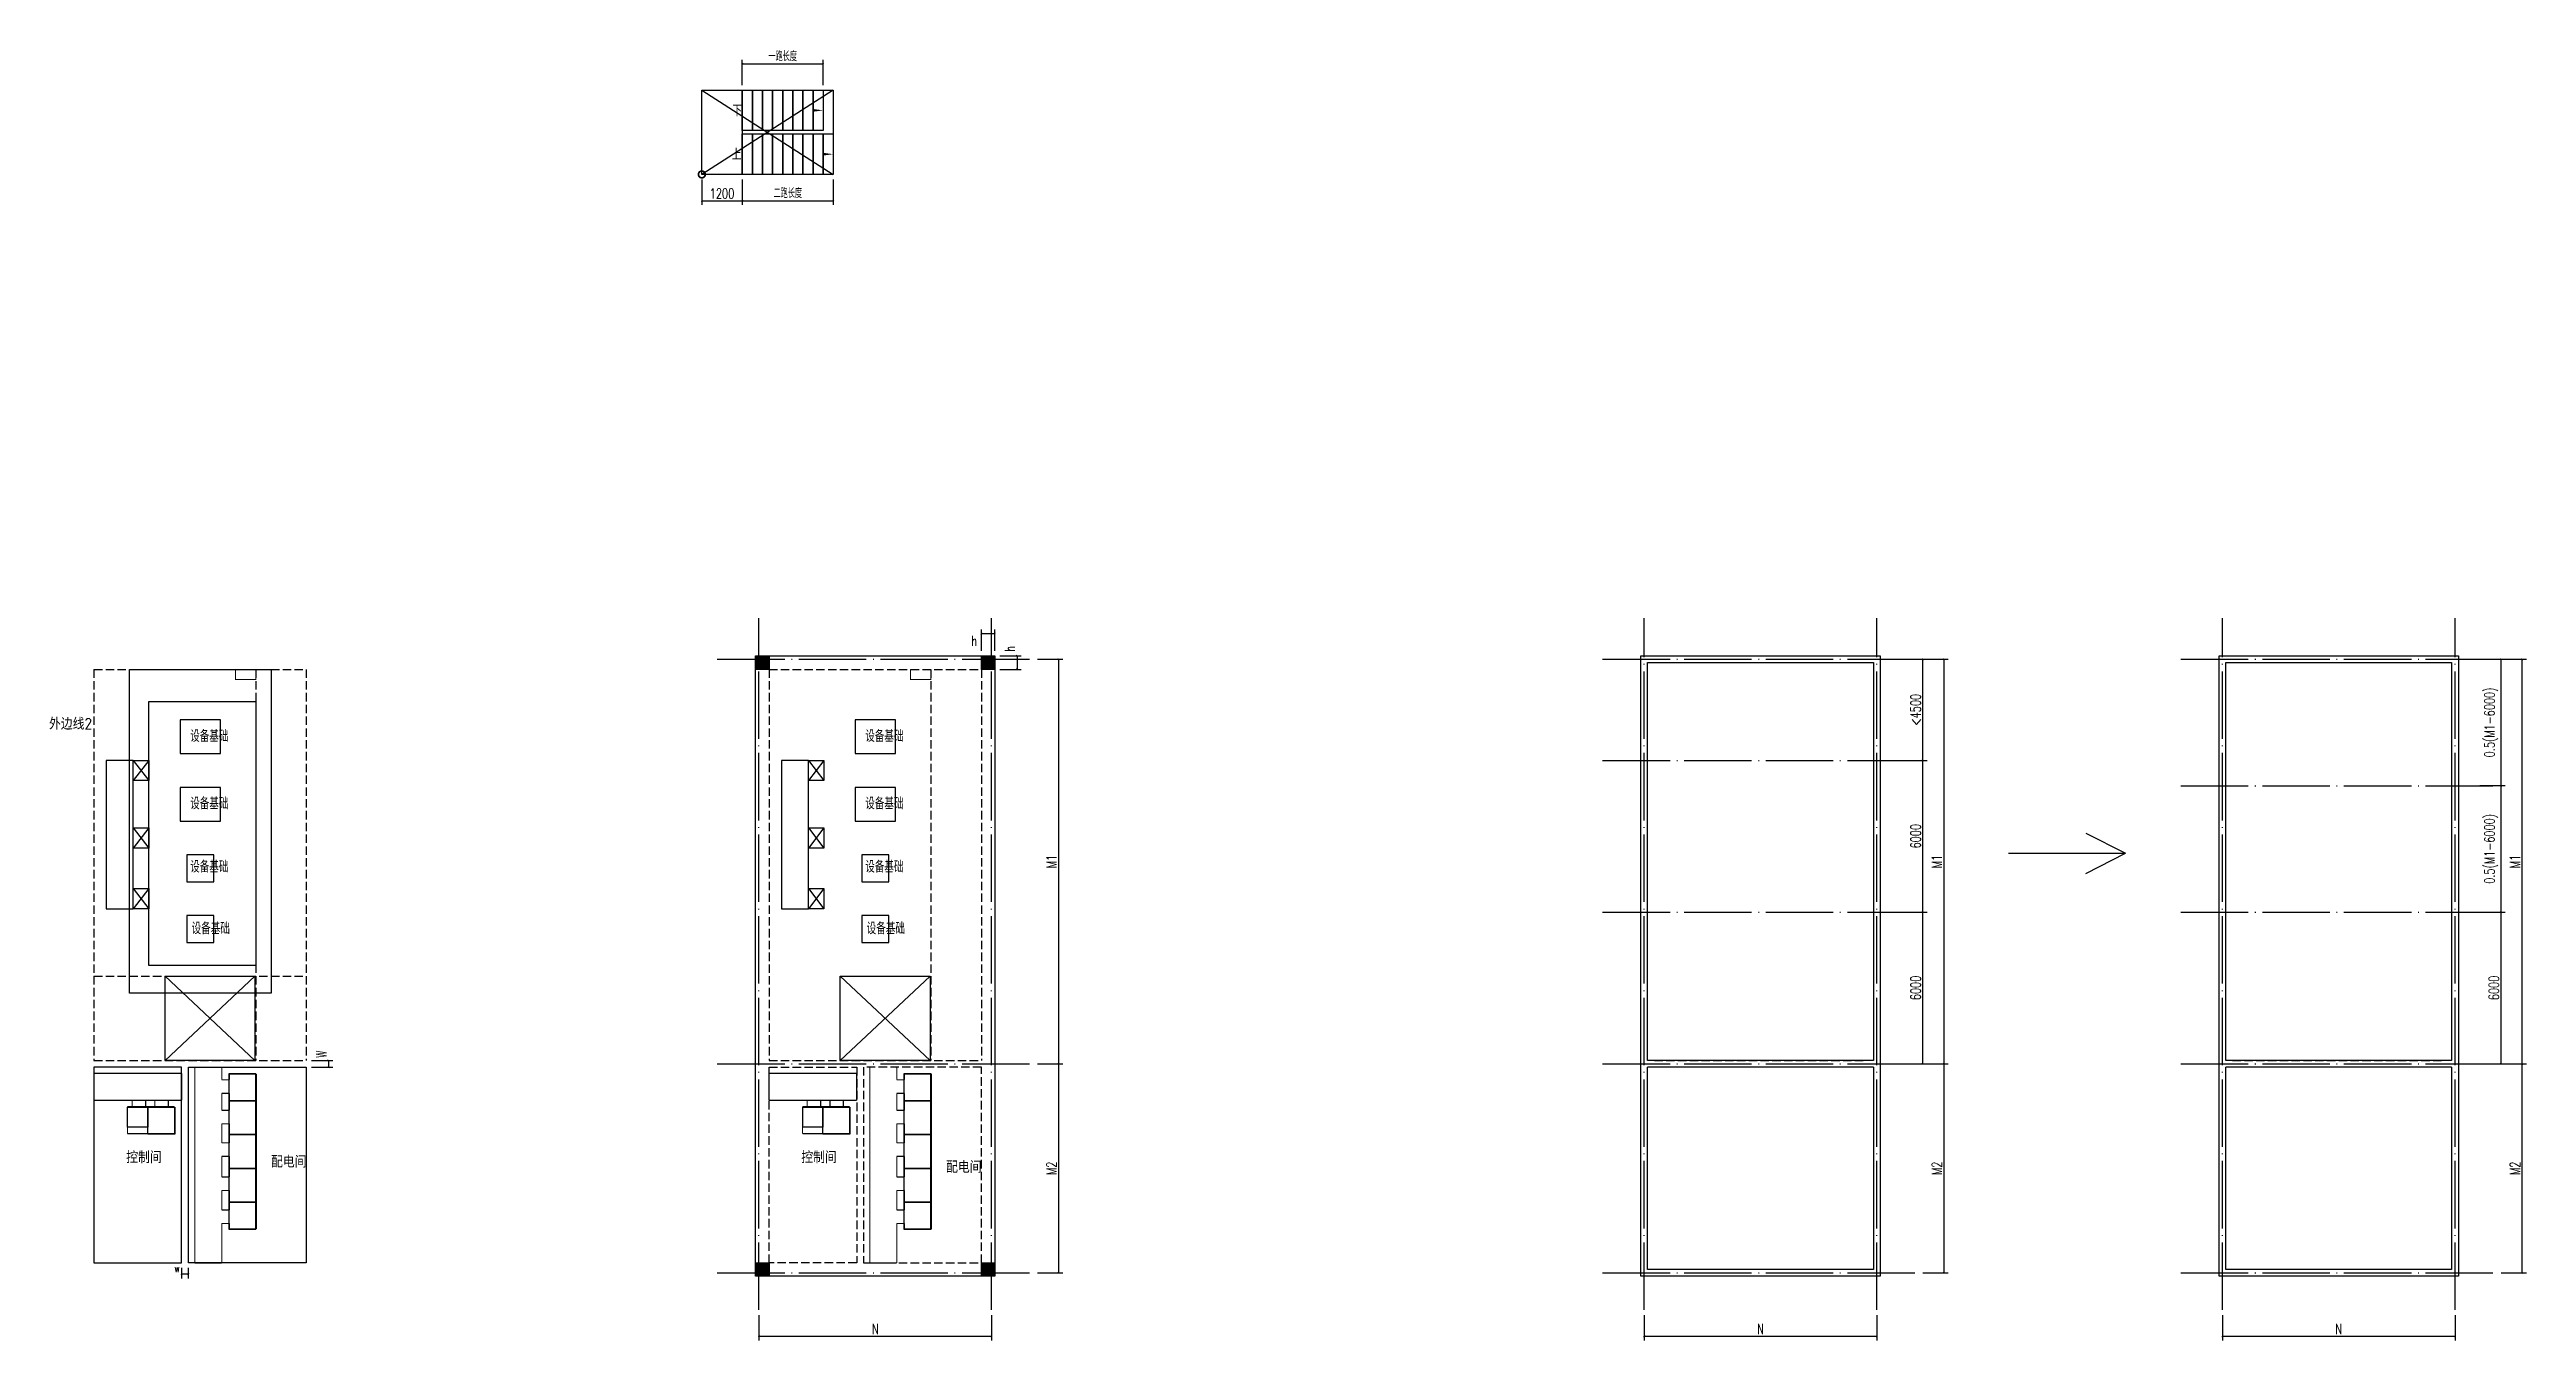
# Model space of a CAD drawing. Header units: millimetres. Extents: x 1742399 to 4898386, y 2481636 to 5226310.
# Drawn here: x 2521215 to 2594700, y 2655277 to 2693563 of the extents above; entities that cross this region are included whole.
import ezdxf

# ---------------------------------------------------------------- set-up
doc = ezdxf.new("R2010")
doc.units = ezdxf.units.MM
doc.header["$LTSCALE"] = 1000
doc.linetypes.add('DASH', pattern=[0.35, 0.25, -0.1])
doc.linetypes.add('DOTE', pattern=[2.42, 2, -0.2, 0.02, -0.2])
for name, color, linetype in [('COLUMN', 4, 'Continuous'), ('DOTE', 1, 'DOTE'), ('E-电缆沟', 2, 'Continuous'), ('E-箱柜', 3, 'Continuous'), ('JD-设备', 1, 'Continuous'), ('PUB_DIM', 3, 'Continuous'), ('STAIR', 2, 'Continuous'), ('YHG_填充', 8, 'Continuous'), ('YHJ_剖面_梁板', 4, 'Continuous'), ('YHJ_引出、索引', 3, 'Continuous'), ('YHJ_立面_墙线中', 2, 'Continuous'), ('剖面_临时开挖放坡线', 4, 'Continuous'), ('控制间轮廓', 7, 'Continuous'), ('电缆沟', 7, 'Continuous'), ('轮廓线', 2, 'Continuous'), ('配电间轮廓', 7, 'Continuous')]:
    doc.layers.add(name, color=color, linetype=linetype)
doc.layers.add('管', color=1, linetype='Continuous', lineweight=30)
doc.styles.add('_TCH_DIM', font='SIMPLEX', dxfattribs={"bigfont": 'GBCBIG'})
doc.styles.add('_TCH_DIM_T3', font='SIMPLEX', dxfattribs={"width": 0.705882, "bigfont": 'GBCBIG'})
doc.styles.add('tssdeng', font='tssdeng.shx', dxfattribs={"width": 0.7, "bigfont": 'hztxt.shx'})
doc.dimstyles.new('_TCH_ARCH&&50', dxfattribs={"dimtxt": 148.75, "dimasz": 50, "dimexe": 125, "dimexo": 150, "dimgap": 63.125, "dimtad": 1, "dimdec": 0, "dimzin": 0, "dimdsep": 46, "dimtxsty": '_TCH_DIM_T3', "dimblk": 'ARCHTICK', "dimcen": 0.09, "dimclrt": 7, "dimazin": 2, "dimtfac": 1, "dimtdec": 0, "dimtix": 1, "dimtmove": 2, "dimatfit": 3, "dimfxl": 75, "dimtolj": 1, "dimtzin": 0, "dimarcsym": 0})

msp = doc.modelspace()

# ---------------------------------------------------------------- texts
at = {"layer": '电缆沟', "ltscale": 1.5, "style": 'tssdeng'}
for s, p in [('外边线2', (2521202.2, 2673390.8)), ('控制间', (2523491.8, 2660533.9)), ('控制间', (2543519.6, 2660533.9)), ('配电间', (2527787.7, 2660402)), ('配电间', (2547815.4, 2660246.4))]:
    msp.add_text(s, height=350, dxfattribs=at).set_placement(p)
at = {"layer": '电缆沟', "ltscale": 1.5, "style": 'tssdeng', "width": 0.6}
for p in [(2525388.1, 2673026.8), (2545415.9, 2673026.8), (2525388.1, 2671029), (2545415.9, 2671029), (2525388.1, 2669152), (2545415.9, 2669152), (2525430.7, 2667323.2), (2545458.4, 2667323.2)]:
    msp.add_text('设备基础', height=350, dxfattribs=at).set_placement(p)

# ---------------------------------------------------------------- blocks, each defined once
blk = doc.blocks.new('_ArchTick')
at = {"color": 0, "linetype": 'ByBlock', "const_width": 0.4}
blk.add_lwpolyline([(-0.5, -0.5), (0.5, 0.5)], dxfattribs=at)
blk = doc.blocks.new('*D895')
at = {"layer": 'Defpoints', "color": 0, "transparency": 16777216}
for p in [(2528833, 2663581), (2528833, 2663381), (2529493, 2663381)]:
    blk.add_point(p, dxfattribs=at)
at = {"layer": 'PUB_DIM', "color": 0, "lineweight": -2, "transparency": 16777216}
for p, q in [((2528983, 2663581), (2529618, 2663581)), ((2528983, 2663381), (2529618, 2663381)), ((2529493, 2663581), (2529493, 2663381))]:
    blk.add_line(p, q, dxfattribs=at)
at = {"layer": 'PUB_DIM', "color": 0, "lineweight": -2, "transparency": 16777216, "xscale": 50, "yscale": 50, "zscale": 50}
for p, rotation in [((2529493, 2663581), 90), ((2529493, 2663381), 270)]:
    blk.add_blockref('_ArchTick', p, dxfattribs=dict(at, rotation=rotation))
at = {"layer": 'PUB_DIM', "color": 7, "transparency": 16777216, "insert": (2529280, 2663766), "char_height": 300, "width": 60, "attachment_point": 5, "rotation": 90, "style": '_TCH_DIM_T3'}
blk.add_mtext('\\A1;W ', dxfattribs=at)
blk = doc.blocks.new('*D923')
at = {"layer": 'Defpoints', "color": 0, "transparency": 16777216}
for p in [(2525133, 2657581), (2525133, 2657241), (2525333, 2657581)]:
    blk.add_point(p, dxfattribs=at)
at = {"layer": 'PUB_DIM', "color": 0, "lineweight": -2, "transparency": 16777216}
for p, q in [((2525133, 2657431), (2525133, 2657116)), ((2525333, 2657241), (2525133, 2657241)), ((2525333, 2657431), (2525333, 2657116))]:
    blk.add_line(p, q, dxfattribs=at)
at = {"layer": 'PUB_DIM', "color": 0, "lineweight": -2, "transparency": 16777216, "xscale": 50, "yscale": 50, "zscale": 50}
for p, rotation in [((2525133, 2657241), 180.000000000667), ((2525333, 2657241), 6.669864660580059e-10)]:
    blk.add_blockref('_ArchTick', p, dxfattribs=dict(at, rotation=rotation))
at = {"layer": 'PUB_DIM', "color": 7, "transparency": 16777216, "insert": (2525000, 2657378), "char_height": 148.8, "attachment_point": 5, "style": '_TCH_DIM_T3'}
blk.add_mtext('\\A1;W', dxfattribs=at)
blk = doc.blocks.new('werwqr')
at = {"layer": 'YHJ_剖面_梁板'}
h = blk.add_hatch(color=8, dxfattribs=at)
h.dxf.hatch_style = 1
h.paths.add_polyline_path([(2199479, 2638216), (2199479, 2638616), (2199079, 2638616), (2199079, 2638216)])
at = {"layer": 'COLUMN'}
blk.add_lwpolyline([(2199479, 2638216), (2199079, 2638216), (2199079, 2638616), (2199479, 2638616)], close=True, dxfattribs=at)
blk = doc.blocks.new('*D897')
at = {"layer": 'Defpoints', "color": 0, "transparency": 16777216}
for p in [(2549261, 2675581), (2549261, 2675181), (2549921, 2675181)]:
    blk.add_point(p, dxfattribs=at)
at = {"layer": 'PUB_DIM', "color": 0, "lineweight": -2, "transparency": 16777216}
for p, q in [((2549411, 2675581), (2550046, 2675581)), ((2549921, 2675581), (2549921, 2675181)), ((2549411, 2675181), (2550046, 2675181))]:
    blk.add_line(p, q, dxfattribs=at)
at = {"layer": 'PUB_DIM', "color": 0, "lineweight": -2, "transparency": 16777216, "xscale": 50, "yscale": 50, "zscale": 50}
for p, rotation in [((2549921, 2675581), 90), ((2549921, 2675181), 270)]:
    blk.add_blockref('_ArchTick', p, dxfattribs=dict(at, rotation=rotation))
at = {"layer": 'PUB_DIM', "color": 7, "transparency": 16777216, "insert": (2549708, 2675791), "char_height": 300, "width": 60, "attachment_point": 5, "rotation": 90, "style": '_TCH_DIM_T3'}
blk.add_mtext('\\A1;h ', dxfattribs=at)
blk = doc.blocks.new('*D898')
at = {"layer": 'Defpoints', "color": 0, "transparency": 16777216}
for p in [(2548861, 2675581), (2549261, 2676241), (2549261, 2675581)]:
    blk.add_point(p, dxfattribs=at)
at = {"layer": 'PUB_DIM', "color": 0, "lineweight": -2, "transparency": 16777216}
for p, q in [((2548861, 2675731), (2548861, 2676366)), ((2549261, 2675731), (2549261, 2676366)), ((2548861, 2676241), (2549261, 2676241))]:
    blk.add_line(p, q, dxfattribs=at)
at = {"layer": 'PUB_DIM', "color": 0, "lineweight": -2, "transparency": 16777216, "xscale": 50, "yscale": 50, "zscale": 50, "rotation": 180}
blk.add_blockref('_ArchTick', (2548861, 2676241), dxfattribs=at)
at = {"layer": 'PUB_DIM', "color": 0, "lineweight": -2, "transparency": 16777216, "xscale": 50, "yscale": 50, "zscale": 50}
blk.add_blockref('_ArchTick', (2549261, 2676241), dxfattribs=at)
at = {"layer": 'PUB_DIM', "color": 7, "transparency": 16777216, "insert": (2548650, 2676028), "char_height": 300, "width": 60, "attachment_point": 5, "style": '_TCH_DIM_T3'}
blk.add_mtext('\\A1;h ', dxfattribs=at)
blk = doc.blocks.new('*D899')
at = {"layer": 'Defpoints', "color": 0, "transparency": 16777216}
for p in [(2550377, 2675481), (2551155, 2675481), (2550377, 2663481)]:
    blk.add_point(p, dxfattribs=at)
at = {"layer": 'PUB_DIM', "color": 0, "lineweight": -2, "transparency": 16777216}
for p, q in [((2550527, 2675481), (2551280, 2675481)), ((2551155, 2663481), (2551155, 2675481)), ((2550527, 2663481), (2551280, 2663481))]:
    blk.add_line(p, q, dxfattribs=at)
at = {"layer": 'PUB_DIM', "color": 0, "lineweight": -2, "transparency": 16777216, "xscale": 50, "yscale": 50, "zscale": 50}
for p, rotation in [((2551155, 2675481), 90), ((2551155, 2663481), 270)]:
    blk.add_blockref('_ArchTick', p, dxfattribs=dict(at, rotation=rotation))
at = {"layer": 'PUB_DIM', "color": 7, "transparency": 16777216, "insert": (2550942, 2669481), "char_height": 300, "attachment_point": 5, "rotation": 90, "style": '_TCH_DIM_T3'}
blk.add_mtext('\\A1;M1', dxfattribs=at)
blk = doc.blocks.new('*D900')
at = {"layer": 'Defpoints', "color": 0, "transparency": 16777216}
for p in [(2550377, 2663481), (2551155, 2663481), (2550377, 2657281)]:
    blk.add_point(p, dxfattribs=at)
at = {"layer": 'PUB_DIM', "color": 0, "lineweight": -2, "transparency": 16777216}
for p, q in [((2550527, 2663481), (2551280, 2663481)), ((2551155, 2657281), (2551155, 2663481)), ((2550527, 2657281), (2551280, 2657281))]:
    blk.add_line(p, q, dxfattribs=at)
at = {"layer": 'PUB_DIM', "color": 0, "lineweight": -2, "transparency": 16777216, "xscale": 50, "yscale": 50, "zscale": 50}
for p, rotation in [((2551155, 2663481), 90), ((2551155, 2657281), 270)]:
    blk.add_blockref('_ArchTick', p, dxfattribs=dict(at, rotation=rotation))
at = {"layer": 'PUB_DIM', "color": 7, "transparency": 16777216, "insert": (2550942, 2660381), "char_height": 300, "attachment_point": 5, "rotation": 90, "style": '_TCH_DIM_T3'}
blk.add_mtext('\\A1;M2', dxfattribs=at)
blk = doc.blocks.new('*D901')
at = {"layer": 'Defpoints', "color": 0, "transparency": 16777216}
for p in [(2542261, 2656181), (2549161, 2656181), (2549161, 2655402)]:
    blk.add_point(p, dxfattribs=at)
at = {"layer": 'PUB_DIM', "color": 0, "lineweight": -2, "transparency": 16777216}
for p, q in [((2542261, 2656031), (2542261, 2655277)), ((2549161, 2656031), (2549161, 2655277)), ((2542261, 2655402), (2549161, 2655402))]:
    blk.add_line(p, q, dxfattribs=at)
at = {"layer": 'PUB_DIM', "color": 0, "lineweight": -2, "transparency": 16777216, "xscale": 50, "yscale": 50, "zscale": 50, "rotation": 180}
blk.add_blockref('_ArchTick', (2542261, 2655402), dxfattribs=at)
at = {"layer": 'PUB_DIM', "color": 0, "lineweight": -2, "transparency": 16777216, "xscale": 50, "yscale": 50, "zscale": 50}
blk.add_blockref('_ArchTick', (2549161, 2655402), dxfattribs=at)
at = {"layer": 'PUB_DIM', "color": 7, "transparency": 16777216, "insert": (2545711, 2655615), "char_height": 300, "attachment_point": 5, "style": '_TCH_DIM_T3'}
blk.add_mtext('\\A1;N', dxfattribs=at)
blk = doc.blocks.new('*U1035')
at = {"layer": 'STAIR'}
for points in [[(0, 2500), (1200, 2500), (1200, 0), (0, 0)], [(1200, 2500), (1500, 2500), (1500, 1300), (1200, 1300)], [(1500, 2500), (1800, 2500), (1800, 1300), (1500, 1300)], [(1800, 2500), (2100, 2500), (2100, 1300), (1800, 1300)], [(2100, 2500), (2400, 2500), (2400, 1300), (2100, 1300)], [(2400, 2500), (2700, 2500), (2700, 1300), (2400, 1300)], [(2700, 2500), (3000, 2500), (3000, 1300), (2700, 1300)], [(3000, 2500), (3300, 2500), (3300, 1300), (3000, 1300)], [(3300, 2500), (3600, 2500), (3600, 1300), (3300, 1300)], [(1200, 1200), (1500, 1200), (1500, 0), (1200, 0)], [(1500, 1200), (1800, 1200), (1800, 0), (1500, 0)], [(1800, 1200), (2100, 1200), (2100, 0), (1800, 0)], [(2100, 1200), (2400, 1200), (2400, 0), (2100, 0)], [(2400, 1200), (2700, 1200), (2700, 0), (2400, 0)], [(2700, 1200), (3000, 1200), (3000, 0), (2700, 0)], [(3000, 1200), (3300, 1200), (3300, 0), (3000, 0)], [(3300, 1200), (3600, 1200), (3600, 0), (3300, 0)], [(3600, 1200), (3900, 1200), (3900, 0), (3600, 0)]]:
    blk.add_lwpolyline(points, close=True, dxfattribs=at)
for points in [[(1500, 2500), (1500, 1300)], [(1500, 1200), (1500, 0)]]:
    blk.add_lwpolyline(points, dxfattribs=at)
at = {"layer": 'YHJ_引出、索引'}
for points in [[(1200, 1900, 0, 0, 0), (3600, 1900, 0, 80, 0), (3300, 1900, 0, 0, 0)], [(1200, 600, 0, 0, 0), (3900, 600, 0, 80, 0), (3600, 600, 0, 0, 0)]]:
    blk.add_lwpolyline(points, format="xyseb", dxfattribs=at)
at = {"layer": 'YHJ_引出、索引', "color": 7, "style": '_TCH_DIM'}
for s, p in [('下', (905, 1725)), ('上', (886, 425))]:
    blk.add_text(s, height=338, dxfattribs=at).set_placement(p)
blk = doc.blocks.new('*D1036')
at = {"layer": 'Defpoints', "color": 0, "transparency": 16777216}
for p in [(2540567, 2689859), (2541767, 2689859), (2541767, 2689080)]:
    blk.add_point(p, dxfattribs=at)
at = {"layer": 'PUB_DIM', "color": 0, "lineweight": -2, "transparency": 16777216}
for p, q in [((2540567, 2689709), (2540567, 2688955)), ((2541767, 2689709), (2541767, 2688955)), ((2540567, 2689080), (2541767, 2689080))]:
    blk.add_line(p, q, dxfattribs=at)
at = {"layer": 'PUB_DIM', "color": 0, "lineweight": -2, "transparency": 16777216, "xscale": 50, "yscale": 50, "zscale": 50, "rotation": 180}
blk.add_blockref('_ArchTick', (2540567, 2689080), dxfattribs=at)
at = {"layer": 'PUB_DIM', "color": 0, "lineweight": -2, "transparency": 16777216, "xscale": 50, "yscale": 50, "zscale": 50}
blk.add_blockref('_ArchTick', (2541767, 2689080), dxfattribs=at)
at = {"layer": 'PUB_DIM', "color": 7, "transparency": 16777216, "insert": (2541167, 2689294), "char_height": 300, "attachment_point": 5, "style": '_TCH_DIM_T3'}
blk.add_mtext('\\A1;1200', dxfattribs=at)
blk = doc.blocks.new('*D1037')
at = {"layer": 'Defpoints', "color": 0, "transparency": 16777216}
for p in [(2541767, 2689859), (2544467, 2689859), (2544467, 2689080)]:
    blk.add_point(p, dxfattribs=at)
at = {"layer": 'PUB_DIM', "color": 0, "lineweight": -2, "transparency": 16777216}
for p, q in [((2541767, 2689709), (2541767, 2688955)), ((2544467, 2689709), (2544467, 2688955)), ((2541767, 2689080), (2544467, 2689080))]:
    blk.add_line(p, q, dxfattribs=at)
at = {"layer": 'PUB_DIM', "color": 0, "lineweight": -2, "transparency": 16777216, "xscale": 50, "yscale": 50, "zscale": 50, "rotation": 180}
blk.add_blockref('_ArchTick', (2541767, 2689080), dxfattribs=at)
at = {"layer": 'PUB_DIM', "color": 0, "lineweight": -2, "transparency": 16777216, "xscale": 50, "yscale": 50, "zscale": 50}
blk.add_blockref('_ArchTick', (2544467, 2689080), dxfattribs=at)
at = {"layer": 'PUB_DIM', "color": 7, "transparency": 16777216, "insert": (2543117, 2689308), "char_height": 300, "attachment_point": 5, "style": '_TCH_DIM_T3'}
blk.add_mtext('\\A1;二跑长度', dxfattribs=at)
blk = doc.blocks.new('*D1038')
at = {"layer": 'Defpoints', "color": 0, "transparency": 16777216}
for p in [(2544167, 2693138), (2541767, 2692359), (2544167, 2692359)]:
    blk.add_point(p, dxfattribs=at)
at = {"layer": 'PUB_DIM', "color": 0, "lineweight": -2, "transparency": 16777216}
for p, q in [((2541767, 2692509), (2541767, 2693263)), ((2544167, 2692509), (2544167, 2693263)), ((2541767, 2693138), (2544167, 2693138))]:
    blk.add_line(p, q, dxfattribs=at)
at = {"layer": 'PUB_DIM', "color": 0, "lineweight": -2, "transparency": 16777216, "xscale": 50, "yscale": 50, "zscale": 50, "rotation": 180}
blk.add_blockref('_ArchTick', (2541767, 2693138), dxfattribs=at)
at = {"layer": 'PUB_DIM', "color": 0, "lineweight": -2, "transparency": 16777216, "xscale": 50, "yscale": 50, "zscale": 50}
blk.add_blockref('_ArchTick', (2544167, 2693138), dxfattribs=at)
at = {"layer": 'PUB_DIM', "color": 7, "transparency": 16777216, "insert": (2542967, 2693366), "char_height": 300, "attachment_point": 5, "style": '_TCH_DIM_T3'}
blk.add_mtext('\\A1;一跑长度', dxfattribs=at)
blk = doc.blocks.new('*D902')
at = {"layer": 'Defpoints', "color": 0, "transparency": 16777216}
for p in [(2576641, 2675481), (2577420, 2675481), (2576641, 2663481)]:
    blk.add_point(p, dxfattribs=at)
at = {"layer": 'PUB_DIM', "color": 0, "lineweight": -2, "transparency": 16777216}
for p, q in [((2576791, 2675481), (2577545, 2675481)), ((2577420, 2663481), (2577420, 2675481)), ((2576791, 2663481), (2577545, 2663481))]:
    blk.add_line(p, q, dxfattribs=at)
at = {"layer": 'PUB_DIM', "color": 0, "lineweight": -2, "transparency": 16777216, "xscale": 50, "yscale": 50, "zscale": 50}
for p, rotation in [((2577420, 2675481), 90), ((2577420, 2663481), 270)]:
    blk.add_blockref('_ArchTick', p, dxfattribs=dict(at, rotation=rotation))
at = {"layer": 'PUB_DIM', "color": 7, "transparency": 16777216, "insert": (2577207, 2669481), "char_height": 300, "attachment_point": 5, "rotation": 90, "style": '_TCH_DIM_T3'}
blk.add_mtext('\\A1;M1', dxfattribs=at)
blk = doc.blocks.new('*D903')
at = {"layer": 'Defpoints', "color": 0, "transparency": 16777216}
for p in [(2576641, 2663481), (2577420, 2663481), (2576641, 2657281)]:
    blk.add_point(p, dxfattribs=at)
at = {"layer": 'PUB_DIM', "color": 0, "lineweight": -2, "transparency": 16777216}
for p, q in [((2576791, 2663481), (2577545, 2663481)), ((2577420, 2657281), (2577420, 2663481)), ((2576791, 2657281), (2577545, 2657281))]:
    blk.add_line(p, q, dxfattribs=at)
at = {"layer": 'PUB_DIM', "color": 0, "lineweight": -2, "transparency": 16777216, "xscale": 50, "yscale": 50, "zscale": 50}
for p, rotation in [((2577420, 2663481), 90), ((2577420, 2657281), 270)]:
    blk.add_blockref('_ArchTick', p, dxfattribs=dict(at, rotation=rotation))
at = {"layer": 'PUB_DIM', "color": 7, "transparency": 16777216, "insert": (2577207, 2660381), "char_height": 300, "attachment_point": 5, "rotation": 90, "style": '_TCH_DIM_T3'}
blk.add_mtext('\\A1;M2', dxfattribs=at)
blk = doc.blocks.new('*D904')
at = {"layer": 'Defpoints', "color": 0, "transparency": 16777216}
for p in [(2568526, 2656181), (2575426, 2656181), (2575426, 2655402)]:
    blk.add_point(p, dxfattribs=at)
at = {"layer": 'PUB_DIM', "color": 0, "lineweight": -2, "transparency": 16777216}
for p, q in [((2568526, 2656031), (2568526, 2655277)), ((2575426, 2656031), (2575426, 2655277)), ((2568526, 2655402), (2575426, 2655402))]:
    blk.add_line(p, q, dxfattribs=at)
at = {"layer": 'PUB_DIM', "color": 0, "lineweight": -2, "transparency": 16777216, "xscale": 50, "yscale": 50, "zscale": 50, "rotation": 180}
blk.add_blockref('_ArchTick', (2568526, 2655402), dxfattribs=at)
at = {"layer": 'PUB_DIM', "color": 0, "lineweight": -2, "transparency": 16777216, "xscale": 50, "yscale": 50, "zscale": 50}
blk.add_blockref('_ArchTick', (2575426, 2655402), dxfattribs=at)
at = {"layer": 'PUB_DIM', "color": 7, "transparency": 16777216, "insert": (2571976, 2655615), "char_height": 300, "attachment_point": 5, "style": '_TCH_DIM_T3'}
blk.add_mtext('\\A1;N', dxfattribs=at)
blk = doc.blocks.new('*D905')
at = {"layer": 'Defpoints', "color": 0, "transparency": 16777216}
for p in [(2576013, 2667981), (2576791, 2667981), (2576013, 2663481)]:
    blk.add_point(p, dxfattribs=at)
at = {"layer": 'PUB_DIM', "color": 0, "lineweight": -2, "transparency": 16777216}
for p, q in [((2576163, 2667981), (2576916, 2667981)), ((2576791, 2663481), (2576791, 2667981)), ((2576163, 2663481), (2576916, 2663481))]:
    blk.add_line(p, q, dxfattribs=at)
at = {"layer": 'PUB_DIM', "color": 0, "lineweight": -2, "transparency": 16777216, "xscale": 50, "yscale": 50, "zscale": 50}
for p, rotation in [((2576791, 2667981), 90), ((2576791, 2663481), 270)]:
    blk.add_blockref('_ArchTick', p, dxfattribs=dict(at, rotation=rotation))
at = {"layer": 'PUB_DIM', "color": 7, "transparency": 16777216, "insert": (2576578, 2665731), "char_height": 300, "attachment_point": 5, "rotation": 90, "style": '_TCH_DIM_T3'}
blk.add_mtext('\\A1;6000', dxfattribs=at)
blk = doc.blocks.new('*D906')
at = {"layer": 'Defpoints', "color": 0, "transparency": 16777216}
for p in [(2576013, 2672481), (2576791, 2672481), (2576013, 2667981)]:
    blk.add_point(p, dxfattribs=at)
at = {"layer": 'PUB_DIM', "color": 0, "lineweight": -2, "transparency": 16777216}
for p, q in [((2576163, 2672481), (2576916, 2672481)), ((2576791, 2667981), (2576791, 2672481)), ((2576163, 2667981), (2576916, 2667981))]:
    blk.add_line(p, q, dxfattribs=at)
at = {"layer": 'PUB_DIM', "color": 0, "lineweight": -2, "transparency": 16777216, "xscale": 50, "yscale": 50, "zscale": 50}
for p, rotation in [((2576791, 2672481), 90), ((2576791, 2667981), 270)]:
    blk.add_blockref('_ArchTick', p, dxfattribs=dict(at, rotation=rotation))
at = {"layer": 'PUB_DIM', "color": 7, "transparency": 16777216, "insert": (2576578, 2670231), "char_height": 300, "attachment_point": 5, "rotation": 90, "style": '_TCH_DIM_T3'}
blk.add_mtext('\\A1;6000', dxfattribs=at)
blk = doc.blocks.new('*D907')
at = {"layer": 'Defpoints', "color": 0, "transparency": 16777216}
for p in [(2576013, 2675481), (2576791, 2675481), (2576013, 2672481)]:
    blk.add_point(p, dxfattribs=at)
at = {"layer": 'PUB_DIM', "color": 0, "lineweight": -2, "transparency": 16777216}
for p, q in [((2576163, 2675481), (2576916, 2675481)), ((2576791, 2672481), (2576791, 2675481)), ((2576163, 2672481), (2576916, 2672481))]:
    blk.add_line(p, q, dxfattribs=at)
at = {"layer": 'PUB_DIM', "color": 0, "lineweight": -2, "transparency": 16777216, "xscale": 50, "yscale": 50, "zscale": 50}
for p, rotation in [((2576791, 2675481), 90), ((2576791, 2672481), 270)]:
    blk.add_blockref('_ArchTick', p, dxfattribs=dict(at, rotation=rotation))
at = {"layer": 'PUB_DIM', "color": 7, "transparency": 16777216, "insert": (2576578, 2673981), "char_height": 300, "attachment_point": 5, "rotation": 90, "style": '_TCH_DIM_T3'}
blk.add_mtext('\\A1;<4500', dxfattribs=at)
blk = doc.blocks.new('*D909')
at = {"layer": 'Defpoints', "color": 0, "transparency": 16777216}
for p in [(2593796, 2675481), (2594575, 2675481), (2593796, 2663481)]:
    blk.add_point(p, dxfattribs=at)
at = {"layer": 'PUB_DIM', "color": 0, "lineweight": -2, "transparency": 16777216}
for p, q in [((2593946, 2675481), (2594700, 2675481)), ((2594575, 2663481), (2594575, 2675481)), ((2593946, 2663481), (2594700, 2663481))]:
    blk.add_line(p, q, dxfattribs=at)
at = {"layer": 'PUB_DIM', "color": 0, "lineweight": -2, "transparency": 16777216, "xscale": 50, "yscale": 50, "zscale": 50}
for p, rotation in [((2594575, 2675481), 90), ((2594575, 2663481), 270)]:
    blk.add_blockref('_ArchTick', p, dxfattribs=dict(at, rotation=rotation))
at = {"layer": 'PUB_DIM', "color": 7, "transparency": 16777216, "insert": (2594361, 2669481), "char_height": 300, "attachment_point": 5, "rotation": 90, "style": '_TCH_DIM_T3'}
blk.add_mtext('\\A1;M1', dxfattribs=at)
blk = doc.blocks.new('*D910')
at = {"layer": 'Defpoints', "color": 0, "transparency": 16777216}
for p in [(2593796, 2663481), (2594575, 2663481), (2593796, 2657281)]:
    blk.add_point(p, dxfattribs=at)
at = {"layer": 'PUB_DIM', "color": 0, "lineweight": -2, "transparency": 16777216}
for p, q in [((2593946, 2663481), (2594700, 2663481)), ((2594575, 2657281), (2594575, 2663481)), ((2593946, 2657281), (2594700, 2657281))]:
    blk.add_line(p, q, dxfattribs=at)
at = {"layer": 'PUB_DIM', "color": 0, "lineweight": -2, "transparency": 16777216, "xscale": 50, "yscale": 50, "zscale": 50}
for p, rotation in [((2594575, 2663481), 90), ((2594575, 2657281), 270)]:
    blk.add_blockref('_ArchTick', p, dxfattribs=dict(at, rotation=rotation))
at = {"layer": 'PUB_DIM', "color": 7, "transparency": 16777216, "insert": (2594361, 2660381), "char_height": 300, "attachment_point": 5, "rotation": 90, "style": '_TCH_DIM_T3'}
blk.add_mtext('\\A1;M2', dxfattribs=at)
blk = doc.blocks.new('*D911')
at = {"layer": 'Defpoints', "color": 0, "transparency": 16777216}
for p in [(2585680, 2656181), (2592580, 2656181), (2592580, 2655402)]:
    blk.add_point(p, dxfattribs=at)
at = {"layer": 'PUB_DIM', "color": 0, "lineweight": -2, "transparency": 16777216}
for p, q in [((2585680, 2656031), (2585680, 2655277)), ((2592580, 2656031), (2592580, 2655277)), ((2585680, 2655402), (2592580, 2655402))]:
    blk.add_line(p, q, dxfattribs=at)
at = {"layer": 'PUB_DIM', "color": 0, "lineweight": -2, "transparency": 16777216, "xscale": 50, "yscale": 50, "zscale": 50, "rotation": 180}
blk.add_blockref('_ArchTick', (2585680, 2655402), dxfattribs=at)
at = {"layer": 'PUB_DIM', "color": 0, "lineweight": -2, "transparency": 16777216, "xscale": 50, "yscale": 50, "zscale": 50}
blk.add_blockref('_ArchTick', (2592580, 2655402), dxfattribs=at)
at = {"layer": 'PUB_DIM', "color": 7, "transparency": 16777216, "insert": (2589130, 2655615), "char_height": 300, "attachment_point": 5, "style": '_TCH_DIM_T3'}
blk.add_mtext('\\A1;N', dxfattribs=at)
blk = doc.blocks.new('*D908')
at = {"layer": 'Defpoints', "color": 0, "transparency": 16777216}
for p in [(2593167, 2667981), (2593946, 2667981), (2593167, 2663481)]:
    blk.add_point(p, dxfattribs=at)
at = {"layer": 'PUB_DIM', "color": 0, "lineweight": -2, "transparency": 16777216}
for p, q in [((2593317, 2667981), (2594071, 2667981)), ((2593946, 2663481), (2593946, 2667981)), ((2593317, 2663481), (2594071, 2663481))]:
    blk.add_line(p, q, dxfattribs=at)
at = {"layer": 'PUB_DIM', "color": 0, "lineweight": -2, "transparency": 16777216, "xscale": 50, "yscale": 50, "zscale": 50}
for p, rotation in [((2593946, 2667981), 90), ((2593946, 2663481), 270)]:
    blk.add_blockref('_ArchTick', p, dxfattribs=dict(at, rotation=rotation))
at = {"layer": 'PUB_DIM', "color": 7, "transparency": 16777216, "insert": (2593733, 2665731), "char_height": 300, "attachment_point": 5, "rotation": 90, "style": '_TCH_DIM_T3'}
blk.add_mtext('\\A1;6000', dxfattribs=at)
blk = doc.blocks.new('*D912')
at = {"layer": 'Defpoints', "color": 0, "transparency": 16777216}
for p in [(2593167, 2671731), (2593946, 2671731), (2593167, 2667981)]:
    blk.add_point(p, dxfattribs=at)
at = {"layer": 'PUB_DIM', "color": 0, "lineweight": -2, "transparency": 16777216}
for p, q in [((2593317, 2671731), (2594071, 2671731)), ((2593946, 2667981), (2593946, 2671731)), ((2593317, 2667981), (2594071, 2667981))]:
    blk.add_line(p, q, dxfattribs=at)
at = {"layer": 'PUB_DIM', "color": 0, "lineweight": -2, "transparency": 16777216, "xscale": 50, "yscale": 50, "zscale": 50}
for p, rotation in [((2593946, 2671731), 90), ((2593946, 2667981), 270)]:
    blk.add_blockref('_ArchTick', p, dxfattribs=dict(at, rotation=rotation))
at = {"layer": 'PUB_DIM', "color": 7, "transparency": 16777216, "insert": (2593654, 2669856), "char_height": 300, "attachment_point": 5, "rotation": 90, "style": '_TCH_DIM_T3'}
blk.add_mtext('\\A1;0.5(M1-6000)', dxfattribs=at)
blk = doc.blocks.new('*D913')
at = {"layer": 'Defpoints', "color": 0, "transparency": 16777216}
for p in [(2593167, 2675481), (2593946, 2675481), (2593167, 2671731)]:
    blk.add_point(p, dxfattribs=at)
at = {"layer": 'PUB_DIM', "color": 0, "lineweight": -2, "transparency": 16777216}
for p, q in [((2593317, 2675481), (2594071, 2675481)), ((2593946, 2671731), (2593946, 2675481)), ((2593317, 2671731), (2594071, 2671731))]:
    blk.add_line(p, q, dxfattribs=at)
at = {"layer": 'PUB_DIM', "color": 0, "lineweight": -2, "transparency": 16777216, "xscale": 50, "yscale": 50, "zscale": 50}
for p, rotation in [((2593946, 2675481), 90), ((2593946, 2671731), 270)]:
    blk.add_blockref('_ArchTick', p, dxfattribs=dict(at, rotation=rotation))
at = {"layer": 'PUB_DIM', "color": 7, "transparency": 16777216, "insert": (2593654, 2673606), "char_height": 300, "attachment_point": 5, "rotation": 90, "style": '_TCH_DIM_T3'}
blk.add_mtext('\\A1;{\\W0.70588;0.5(M1-6000)}', dxfattribs=at)

# ---------------------------------------------------------------- dimensions: what is measured, and where the dimension line sits
at = {"layer": 'PUB_DIM'}
for p1, p2, distance, text, picture, middle in [((2541767.3, 2692359.3), (2544167.3, 2692359.3), 778.8, '一跑长度', '*D1038', (2542967.3, 2693366.1)), ((2540567.3, 2689859.3), (2541767.3, 2689859.3), -778.8, '1200', '*D1036', (2541167.3, 2689293.6)), ((2541767.3, 2689859.3), (2544467.3, 2689859.3), -778.8, '二跑长度', '*D1037', (2543117.3, 2689308.5)), ((2550376.6, 2663480.5), (2550376.6, 2675480.5), -778.8, 'M1', '*D899', (2550942.3, 2669480.5)), ((2576012.6, 2672480.5), (2576012.6, 2675480.5), -778.8, '<4500', '*D907', (2576578.3, 2673980.5)), ((2576641.4, 2663480.5), (2576641.4, 2675480.5), -778.8, 'M1', '*D902', (2577207.1, 2669480.5)), ((2593167, 2671730.5), (2593167, 2675480.5), -778.8, '{\\W0.70588;0.5(M1-6000)}', '*D913', (2593654.1, 2673605.5)), ((2593795.8, 2663480.5), (2593795.8, 2675480.5), -778.8, 'M1', '*D909', (2594361.5, 2669480.5)), ((2576012.6, 2667980.5), (2576012.6, 2672480.5), -778.8, '6000', '*D906', (2576578.3, 2670230.5)), ((2593167, 2667980.5), (2593167, 2671730.5), -778.8, '0.5(M1-6000)', '*D912', (2593654.1, 2669855.5)), ((2576012.6, 2663480.5), (2576012.6, 2667980.5), -778.8, '6000', '*D905', (2576578.3, 2665730.5)), ((2593167, 2663480.5), (2593167, 2667980.5), -778.8, '6000', '*D908', (2593732.7, 2665730.5)), ((2550376.6, 2657280.5), (2550376.6, 2663480.5), -778.8, 'M2', '*D900', (2550942.3, 2660380.5)), ((2576641.4, 2657280.5), (2576641.4, 2663480.5), -778.8, 'M2', '*D903', (2577207.1, 2660380.5)), ((2593795.8, 2657280.5), (2593795.8, 2663480.5), -778.8, 'M2', '*D910', (2594361.5, 2660380.5)), ((2542261, 2656180.5), (2549161, 2656180.5), -778.8, 'N', '*D901', (2545711, 2655614.8)), ((2568525.8, 2656180.5), (2575425.8, 2656180.5), -778.8, 'N', '*D904', (2571975.8, 2655614.8)), ((2585680.2, 2656180.5), (2592580.2, 2656180.5), -778.8, 'N', '*D911', (2589130.2, 2655614.8))]:
    dim = msp.add_aligned_dim(p1=p1, p2=p2, distance=distance, text=text, dimstyle='_TCH_ARCH&&50', override={"dimtxt": 300}, dxfattribs=at)
    dim.commit()
    dim.dimension.update_dxf_attribs({"geometry": picture, "text_midpoint": middle})
for base, p1, p2, angle, text, picture, middle in [((2549261, 2676240.6), (2548861, 2675580.5), (2549261, 2675580.5), 0, 'h ', '*D898', (2548650.2, 2676027.5)), ((2549921.1, 2675180.5), (2549261, 2675580.5), (2549261, 2675180.5), 270, 'h ', '*D897', (2549707.9, 2675791.3)), ((2529493.3, 2663380.5), (2528833.2, 2663580.5), (2528833.2, 2663380.5), 270, 'W ', '*D895', (2529280.2, 2663766))]:
    dim = msp.add_linear_dim(base=base, p1=p1, p2=p2, angle=angle, text=text, dimstyle='_TCH_ARCH&&50', override={"dimtxt": 300}, dxfattribs=at)
    dim.commit()
    dim.dimension.update_dxf_attribs({"geometry": picture, "text_midpoint": middle, "dimtype": 161})
dim = msp.add_linear_dim(base=(2525133.2, 2657240.5), p1=(2525333.2, 2657580.5), p2=(2525133.2, 2657580.5), angle=180, text='W', dimstyle='_TCH_ARCH&&50', dxfattribs=at)
dim.commit()
dim.dimension.update_dxf_attribs({"geometry": '*D923', "text_midpoint": (2524999.9, 2657378), "dimtype": 161})

# ---------------------------------------------------------------- linework, layer by layer
at = {"layer": 'DOTE'}
for p, q in [((2542261, 2656180.5), (2542261, 2676698.2)), ((2549161, 2656180.5), (2549161, 2676698.2)), ((2568525.8, 2656180.5), (2568525.8, 2676698.2)), ((2575425.8, 2656180.5), (2575425.8, 2676698.2)), ((2585680.2, 2656180.5), (2585680.2, 2676698.2)), ((2592580.2, 2656180.5), (2592580.2, 2676698.2))]:
    msp.add_line(p, q, dxfattribs=at)
for points in [[(2541026.8, 2675480.5), (2550376.6, 2675480.5)], [(2567291.6, 2675480.5), (2576641.4, 2675480.5)], [(2584446, 2675480.5), (2593795.8, 2675480.5)], [(2567291.6, 2672480.5), (2576641.4, 2672480.5)], [(2584446, 2671730.5), (2593795.8, 2671730.5)], [(2567291.6, 2667980.5), (2576641.4, 2667980.5)], [(2584446, 2667980.5), (2593795.8, 2667980.5)], [(2541026.8, 2663480.5), (2550376.6, 2663480.5)], [(2567291.6, 2663480.5), (2576641.4, 2663480.5)], [(2584446, 2663480.5), (2593795.8, 2663480.5)], [(2541026.8, 2657280.5), (2550376.6, 2657280.5)], [(2567291.6, 2657280.5), (2576641.4, 2657280.5)], [(2584446, 2657280.5), (2593795.8, 2657280.5)]]:
    msp.add_lwpolyline(points, dxfattribs=at)
at = {"layer": 'E-电缆沟', "const_width": 35}
for points in [[(2525133.2, 2663197.7), (2522533.2, 2663197.7)], [(2522533.2, 2663197.7), (2522533.2, 2662397.7)], [(2525133.2, 2663197.7), (2525133.2, 2662397.7)], [(2525524.8, 2663380.5), (2525524.8, 2662807.8)], [(2526324.8, 2663380.5), (2526324.8, 2663007.8)], [(2526554.3, 2663180.3), (2526554.3, 2663007.8)], [(2526554.3, 2663180.3), (2527354.3, 2663180.3)], [(2527354.3, 2663180.3), (2527354.3, 2662807.8)], [(2545161, 2663197.7), (2542561, 2663197.7)], [(2542561, 2663197.7), (2542561, 2662397.7)], [(2545161, 2663197.7), (2545161, 2662397.7)], [(2545552.5, 2663380.5), (2545552.5, 2662807.8)], [(2546352.5, 2663380.5), (2546352.5, 2663007.8)], [(2546582, 2663180.3), (2546582, 2663007.8)], [(2546582, 2663180.3), (2547382, 2663180.3)], [(2547382, 2663180.3), (2547382, 2662807.8)], [(2525133.2, 2662397.7), (2522533.2, 2662397.7)], [(2523666.5, 2662207), (2523666.5, 2662397.4)], [(2524066.5, 2662397.4), (2523666.5, 2662397.4)], [(2524066.5, 2662207), (2524066.5, 2662397.4)], [(2524339.6, 2662207), (2524339.6, 2662398.3)], [(2524739.6, 2662398.3), (2524339.6, 2662398.3)], [(2524739.6, 2662207), (2524739.6, 2662398.3)], [(2525524.8, 2662807.8), (2525524.8, 2661902.4)], [(2526554.3, 2663007.8), (2526324.8, 2663007.8)], [(2526554.3, 2662607.8), (2526324.8, 2662607.8)], [(2526324.8, 2662607.8), (2526324.8, 2662102.4)], [(2526554.3, 2662607.8), (2526554.3, 2662102.4)], [(2527354.3, 2662807.8), (2527354.3, 2661902.4)], [(2545161, 2662397.7), (2542561, 2662397.7)], [(2543694.3, 2662207), (2543694.3, 2662397.4)], [(2544094.3, 2662397.4), (2543694.3, 2662397.4)], [(2544094.3, 2662207), (2544094.3, 2662397.4)], [(2544367.3, 2662207), (2544367.3, 2662398.3)], [(2544767.3, 2662398.3), (2544367.3, 2662398.3)], [(2544767.3, 2662207), (2544767.3, 2662398.3)], [(2545552.5, 2662807.8), (2545552.5, 2661902.4)], [(2546582, 2663007.8), (2546352.5, 2663007.8)], [(2546582, 2662607.8), (2546352.5, 2662607.8)], [(2546352.5, 2662607.8), (2546352.5, 2662102.4)], [(2546582, 2662607.8), (2546582, 2662102.4)], [(2547382, 2662807.8), (2547382, 2661902.4)], [(2524921, 2662207.7), (2523526.7, 2662207.7)], [(2523526.7, 2662207.7), (2523526.7, 2661407.7)], [(2524066.5, 2662207), (2523666.5, 2662207)], [(2524739.6, 2662207), (2524339.6, 2662207)], [(2524921, 2662207.7), (2524921, 2661407.7)], [(2525524.8, 2661902.4), (2525524.8, 2660935.5)], [(2526554.3, 2662102.4), (2526324.8, 2662102.4)], [(2526554.3, 2661702.4), (2526324.8, 2661702.4)], [(2526324.8, 2661702.4), (2526324.8, 2661135.5)], [(2526554.3, 2661702.4), (2526554.3, 2661135.5)], [(2527354.3, 2661902.4), (2527354.3, 2660935.5)], [(2544948.8, 2662207.7), (2543554.5, 2662207.7)], [(2543554.5, 2662207.7), (2543554.5, 2661407.7)], [(2544094.3, 2662207), (2543694.3, 2662207)], [(2544767.3, 2662207), (2544367.3, 2662207)], [(2544948.8, 2662207.7), (2544948.8, 2661407.7)], [(2545552.5, 2661902.4), (2545552.5, 2660935.5)], [(2546582, 2662102.4), (2546352.5, 2662102.4)], [(2546582, 2661702.4), (2546352.5, 2661702.4)], [(2546352.5, 2661702.4), (2546352.5, 2661135.5)], [(2546582, 2661702.4), (2546582, 2661135.5)], [(2547382, 2661902.4), (2547382, 2660935.5)], [(2524921, 2661407.7), (2523526.7, 2661407.7)], [(2525524.8, 2660935.5), (2525524.8, 2659924)], [(2526554.3, 2661135.5), (2526324.8, 2661135.5)], [(2527354.3, 2660935.5), (2527354.3, 2659924)], [(2544948.8, 2661407.7), (2543554.5, 2661407.7)], [(2545552.5, 2660935.5), (2545552.5, 2659924)], [(2546582, 2661135.5), (2546352.5, 2661135.5)], [(2547382, 2660935.5), (2547382, 2659924)], [(2526324.8, 2660735.5), (2526324.8, 2660124)], [(2526554.3, 2660735.5), (2526324.8, 2660735.5)], [(2526554.3, 2660124), (2526324.8, 2660124)], [(2526554.3, 2660735.5), (2526554.3, 2660124)], [(2546352.5, 2660735.5), (2546352.5, 2660124)], [(2546582, 2660735.5), (2546352.5, 2660735.5)], [(2546582, 2660124), (2546352.5, 2660124)], [(2546582, 2660735.5), (2546582, 2660124)], [(2525524.8, 2659924), (2525524.8, 2658945.4)], [(2526554.3, 2659724), (2526324.8, 2659724)], [(2526324.8, 2659724), (2526324.8, 2659145.4)], [(2526554.3, 2659724), (2526554.3, 2659145.4)], [(2527354.3, 2659924), (2527354.3, 2658945.4)], [(2545552.5, 2659924), (2545552.5, 2658945.4)], [(2546582, 2659724), (2546352.5, 2659724)], [(2546352.5, 2659724), (2546352.5, 2659145.4)], [(2546582, 2659724), (2546582, 2659145.4)], [(2547382, 2659924), (2547382, 2658945.4)], [(2525524.8, 2658945.4), (2525524.8, 2657575.7)], [(2526554.3, 2659145.4), (2526324.8, 2659145.4)], [(2526554.3, 2658745.4), (2526324.8, 2658745.4)], [(2526324.8, 2658745.4), (2526324.8, 2657575.7)], [(2526554.3, 2658745.4), (2526554.3, 2658580.5)], [(2527354.3, 2658945.4), (2527354.3, 2658580.5)], [(2545552.5, 2658945.4), (2545552.5, 2657575.7)], [(2546582, 2659145.4), (2546352.5, 2659145.4)], [(2546582, 2658745.4), (2546352.5, 2658745.4)], [(2546352.5, 2658745.4), (2546352.5, 2657575.7)], [(2546582, 2658745.4), (2546582, 2658580.5)], [(2547382, 2658945.4), (2547382, 2658580.5)], [(2526554.3, 2658580.5), (2527354.3, 2658580.5)], [(2546582, 2658580.5), (2547382, 2658580.5)], [(2525524.8, 2657575.7), (2526324.8, 2657575.7)], [(2545552.5, 2657575.7), (2546352.5, 2657575.7)]]:
    msp.add_lwpolyline(points, dxfattribs=at)
at = {"layer": 'E-箱柜', "color": 3}
for points in [[(2526533.2, 2662380.5), (2527333.2, 2662380.5), (2527333.2, 2663180.5), (2526533.2, 2663180.5)], [(2546561, 2662380.5), (2547361, 2662380.5), (2547361, 2663180.5), (2546561, 2663180.5)], [(2526533.2, 2661380.5), (2527333.2, 2661380.5), (2527333.2, 2662380.5), (2526533.2, 2662380.5)], [(2546561, 2661380.5), (2547361, 2661380.5), (2547361, 2662380.5), (2546561, 2662380.5)], [(2524133.2, 2662197.7), (2524133.2, 2661597.7), (2523533.2, 2661597.7), (2523533.2, 2662197.7)], [(2524133.2, 2661397.7), (2524133.2, 2662197.7), (2524933.2, 2662197.7), (2524933.2, 2661397.7)], [(2544161, 2662197.7), (2544161, 2661597.7), (2543561, 2661597.7), (2543561, 2662197.7)], [(2544161, 2661397.7), (2544161, 2662197.7), (2544961, 2662197.7), (2544961, 2661397.7)], [(2526533.2, 2660380.5), (2527333.2, 2660380.5), (2527333.2, 2661380.5), (2526533.2, 2661380.5)], [(2546561, 2660380.5), (2547361, 2660380.5), (2547361, 2661380.5), (2546561, 2661380.5)], [(2526533.2, 2659380.5), (2527333.2, 2659380.5), (2527333.2, 2660380.5), (2526533.2, 2660380.5)], [(2546561, 2659380.5), (2547361, 2659380.5), (2547361, 2660380.5), (2546561, 2660380.5)], [(2526533.2, 2658580.5), (2527333.2, 2658580.5), (2527333.2, 2659380.5), (2526533.2, 2659380.5)], [(2546561, 2658580.5), (2547361, 2658580.5), (2547361, 2659380.5), (2546561, 2659380.5)]]:
    msp.add_lwpolyline(points, close=True, dxfattribs=at)
at = {"layer": 'JD-设备', "const_width": 50}
msp.add_lwpolyline([(2540468.5, 2689839.5, 67.4679338), (2540467.5, 2689845.4, 0.0148219)], format="xyb", close=True, dxfattribs=at)
at = {"layer": 'YHG_填充', "linetype": 'DASH'}
for points in [[(2522533.2, 2675180.5), (2522533.2, 2663580.5)], [(2522533.2, 2675180.5), (2528833.2, 2675180.5)], [(2527333.2, 2675180.5), (2527333.2, 2663580.5)], [(2528833.2, 2675180.5), (2528833.2, 2663580.5)], [(2542561, 2675180.5), (2542561, 2663580.5)], [(2542561, 2675180.5), (2548861, 2675180.5)], [(2547361, 2675180.5), (2547361, 2663580.5)], [(2548861, 2675180.5), (2548861, 2663580.5)], [(2522533.2, 2666080.5), (2528833.2, 2666080.5)], [(2522533.2, 2663580.5), (2528833.2, 2663580.5)], [(2542561, 2663580.5), (2548861, 2663580.5)], [(2568825.8, 2663580.5), (2575125.8, 2663580.5)], [(2585980.2, 2663580.5), (2592280.2, 2663580.5)]]:
    msp.add_lwpolyline(points, dxfattribs=at)
for points in [[(2542561, 2657580.5), (2542561, 2663380.5), (2545161, 2663380.5), (2545161, 2657580.5)], [(2548861, 2657580.5), (2548861, 2663380.5), (2545361, 2663380.5), (2545361, 2657580.5)]]:
    msp.add_lwpolyline(points, close=True, dxfattribs=at)
at = {"layer": 'YHJ_剖面_梁板', "color": 5}
msp.add_lwpolyline([(2523587.8, 2675180.5), (2527787.8, 2675180.5), (2527787.8, 2665580.5), (2523587.8, 2665580.5)], close=True, dxfattribs=at)
at = {"layer": 'YHJ_剖面_梁板'}
for points in [[(2526287.8, 2672680.5), (2526287.8, 2673680.5), (2525087.8, 2673680.5), (2525087.8, 2672680.5)], [(2546315.5, 2672680.5), (2546315.5, 2673680.5), (2545115.5, 2673680.5), (2545115.5, 2672680.5)], [(2523699.4, 2672480.5), (2522899.4, 2672480.5), (2522899.4, 2668080.5), (2523699.4, 2668080.5)], [(2523699.4, 2672480.5), (2524159.4, 2672480.5), (2524159.4, 2671880.5), (2523699.4, 2671880.5)], [(2543727.1, 2672480.5), (2542927.1, 2672480.5), (2542927.1, 2668080.5), (2543727.1, 2668080.5)], [(2543727.1, 2672480.5), (2544187.1, 2672480.5), (2544187.1, 2671880.5), (2543727.1, 2671880.5)], [(2526287.8, 2670680.5), (2526287.8, 2671680.5), (2525087.8, 2671680.5), (2525087.8, 2670680.5)], [(2546315.5, 2670680.5), (2546315.5, 2671680.5), (2545115.5, 2671680.5), (2545115.5, 2670680.5)], [(2523699.4, 2670480.5), (2524159.4, 2670480.5), (2524159.4, 2669880.5), (2523699.4, 2669880.5)], [(2543727.1, 2670480.5), (2544187.1, 2670480.5), (2544187.1, 2669880.5), (2543727.1, 2669880.5)], [(2526087.8, 2668880.5), (2526087.8, 2669680.5), (2525287.8, 2669680.5), (2525287.8, 2668880.5)], [(2546115.5, 2668880.5), (2546115.5, 2669680.5), (2545315.5, 2669680.5), (2545315.5, 2668880.5)], [(2523699.4, 2668680.5), (2524159.4, 2668680.5), (2524159.4, 2668080.5), (2523699.4, 2668080.5)], [(2543727.1, 2668680.5), (2544187.1, 2668680.5), (2544187.1, 2668080.5), (2543727.1, 2668080.5)], [(2526087.8, 2667080.5), (2526087.8, 2667880.5), (2525287.8, 2667880.5), (2525287.8, 2667080.5)], [(2546115.5, 2667080.5), (2546115.5, 2667880.5), (2545315.5, 2667880.5), (2545315.5, 2667080.5)], [(2524647.2, 2666080.5), (2527310.7, 2666080.5), (2527310.7, 2663580.5), (2524647.2, 2663580.5)], [(2544674.9, 2666080.5), (2547338.5, 2666080.5), (2547338.5, 2663580.5), (2544674.9, 2663580.5)]]:
    msp.add_lwpolyline(points, close=True, dxfattribs=at)
for points in [[(2524159.4, 2672480.5), (2523699.4, 2671880.5)], [(2523699.4, 2672480.5), (2524159.4, 2671880.5)], [(2544187.1, 2672480.5), (2543727.1, 2671880.5)], [(2543727.1, 2672480.5), (2544187.1, 2671880.5)], [(2524159.4, 2670480.5), (2523699.4, 2669880.5)], [(2523699.4, 2670480.5), (2524159.4, 2669880.5)], [(2544187.1, 2670480.5), (2543727.1, 2669880.5)], [(2543727.1, 2670480.5), (2544187.1, 2669880.5)], [(2579329.3, 2669724.6), (2582804.3, 2669724.6)], [(2581623.3, 2670321.6), (2582804.3, 2669724.6)], [(2581623.3, 2669127.5), (2582804.3, 2669724.6)], [(2524159.4, 2668680.5), (2523699.4, 2668080.5)], [(2523699.4, 2668680.5), (2524159.4, 2668080.5)], [(2544187.1, 2668680.5), (2543727.1, 2668080.5)], [(2543727.1, 2668680.5), (2544187.1, 2668080.5)], [(2527310.7, 2666080.5), (2524647.2, 2663580.5)], [(2524647.2, 2666080.5), (2527310.7, 2663580.5)], [(2547338.5, 2666080.5), (2544674.9, 2663580.5)], [(2544674.9, 2666080.5), (2547338.5, 2663580.5)]]:
    msp.add_lwpolyline(points, dxfattribs=at)
at = {"layer": 'YHJ_立面_墙线中', "const_width": 30}
for points in [[(2526733.2, 2675180.5), (2526733.2, 2674880.5), (2527333.2, 2674880.5), (2527333.2, 2675180.5)], [(2546761, 2675180.5), (2546761, 2674880.5), (2547361, 2674880.5), (2547361, 2675180.5)]]:
    msp.add_lwpolyline(points, dxfattribs=at)
at = {"layer": '剖面_临时开挖放坡线'}
msp.add_lwpolyline([(2540567.3, 2692359.3), (2544467.3, 2692359.3), (2544467.3, 2689859.3), (2540567.3, 2689859.3)], close=True, dxfattribs=at)
for points in [[(2544467.3, 2692359.3), (2540567.3, 2689859.3)], [(2540567.3, 2692359.3), (2544467.3, 2689859.3)]]:
    msp.add_lwpolyline(points, dxfattribs=at)
at = {"layer": '控制间轮廓'}
msp.add_lwpolyline([(2522533.2, 2663380.5), (2522533.2, 2657580.5), (2525133.2, 2657580.5), (2525133.2, 2663380.5)], close=True, dxfattribs=at)
at = {"layer": '管'}
msp.add_lwpolyline([(2524159.4, 2674226.3), (2527333.2, 2674226.3), (2527333.2, 2666392.7), (2524159.4, 2666392.7)], close=True, dxfattribs=at)
at = {"layer": '轮廓线'}
for points in [[(2542161, 2675580.5), (2549261, 2675580.5), (2549261, 2657180.5), (2542161, 2657180.5)], [(2568425.8, 2675580.5), (2575525.8, 2675580.5), (2575525.8, 2657180.5), (2568425.8, 2657180.5)], [(2585580.2, 2675580.5), (2592680.2, 2675580.5), (2592680.2, 2657180.5), (2585580.2, 2657180.5)]]:
    msp.add_lwpolyline(points, close=True, dxfattribs=at)
for points in [[(2568625.8, 2663580.5), (2568625.8, 2675380.5), (2575325.8, 2675380.5), (2575325.8, 2663580.5)], [(2585780.2, 2663580.5), (2585780.2, 2675380.5), (2592480.2, 2675380.5), (2592480.2, 2663580.5)], [(2575325.8, 2663580.5), (2568625.8, 2663580.5)], [(2575325.8, 2663380.5), (2575325.8, 2657380.5), (2568625.8, 2657380.5), (2568625.8, 2663380.5)], [(2575325.8, 2663380.5), (2568625.8, 2663380.5)], [(2592480.2, 2663580.5), (2585780.2, 2663580.5)], [(2592480.2, 2663380.5), (2592480.2, 2657380.5), (2585780.2, 2657380.5), (2585780.2, 2663380.5)], [(2592480.2, 2663380.5), (2585780.2, 2663380.5)]]:
    msp.add_lwpolyline(points, dxfattribs=at)
at = {"layer": '配电间轮廓'}
msp.add_lwpolyline([(2528833.2, 2663380.5), (2528833.2, 2657580.5), (2525333.2, 2657580.5), (2525333.2, 2663380.5)], close=True, dxfattribs=at)

# ---------------------------------------------------------------- block references
msp.add_blockref('*U1035', (2540567.3, 2689859.3))
at = {"layer": 'YHJ_剖面_梁板'}
for p in [(343082, 36964.5), (349782, 36964.5), (343082, 18964.5), (349782, 18964.5)]:
    msp.add_blockref('werwqr', p, dxfattribs=at)

msp.set_redraw_order([(e.dxf.handle, doc.entitydb.next_handle()) for e in msp.query("TEXT MTEXT ATTDEF DIMENSION ARC_DIMENSION")])  # texts and dimensions are drawn at this point

doc.saveas('drawing.dxf')
